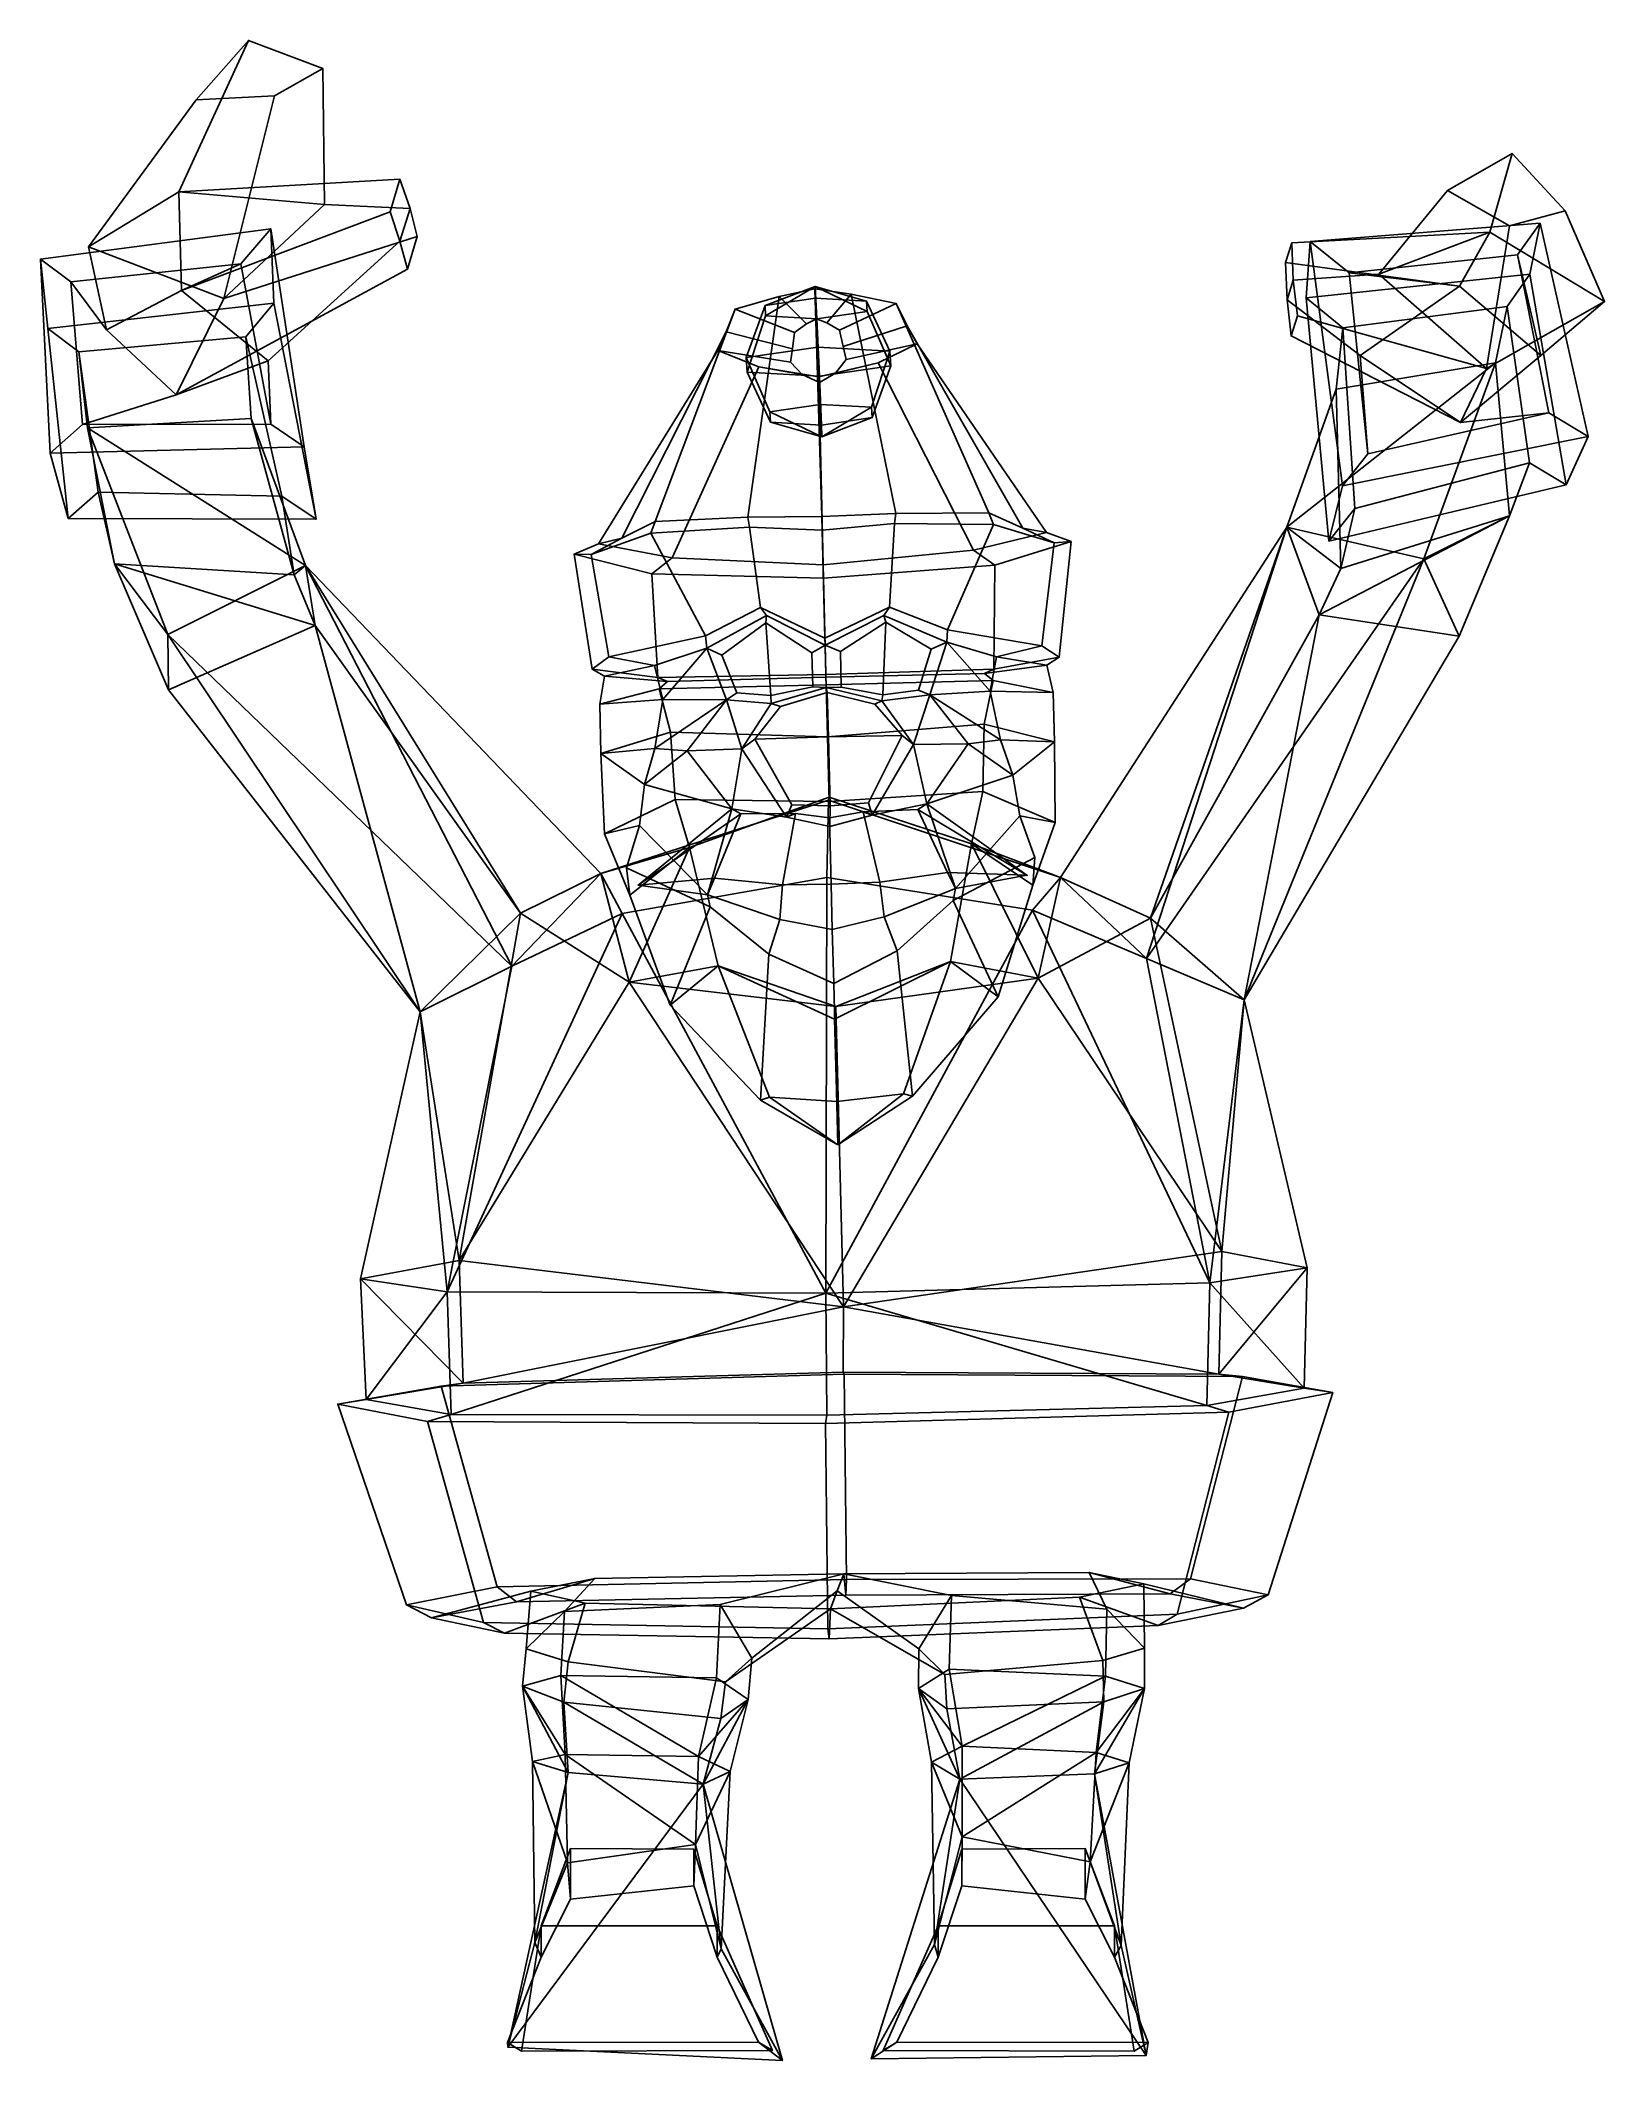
# Model space of a CAD drawing. Extents: x -213 to 206, y -156 to 385.
import ezdxf

# ---------------------------------------------------------------- set-up
doc = ezdxf.new("R2010")
doc.units = 0

msp = doc.modelspace()

# ---------------------------------------------------------------- linework, layer by layer
for p in [(-52.60601, 159.022461, 96.495125), (51.367256, 161.654297, 96.495125)]:
    msp.add_point(p)
for points in [[(-170.94574, 369.136658, 128.711212), (-156.944656, 385.049744, 123.582817), (-175.521454, 344.504608, 70.840172), (-199.701859, 329.821747, 93.625824)], [(-137.03598, 377.549255, 126.693947), (-136.558365, 341.125641, 85.778625), (-175.521454, 344.504608, 70.840172), (-156.944656, 385.049744, 123.582817)], [(-149.994629, 370.247498, 139.060928), (-137.03598, 377.549255, 126.693947), (-156.944656, 385.049744, 123.582817), (-170.94574, 369.136658, 128.711212)], [(-149.994629, 370.247498, 139.060928), (-163.542511, 316.029938, 98.617355), (-136.558365, 341.125641, 85.778625), (-137.03598, 377.549255, 126.693947)], [(-149.994629, 370.247498, 139.060928), (-170.94574, 369.136658, 128.711212), (-199.701859, 329.821747, 93.625824), (-163.542511, 316.029938, 98.617355)], [(163.954849, 344.928925, 157.402481), (181.193222, 354.787964, 149.160583), (175.251328, 333.722351, 83.64933), (145.539566, 322.516357, 110.931831)], [(180.50148, 335.469604, 160.706284), (195.425308, 339.406738, 143.125671), (181.193222, 354.787964, 149.160583), (163.954849, 344.928925, 157.402481)], [(195.425308, 339.406738, 143.125671), (205.967117, 315.153412, 89.234924), (175.251328, 333.722351, 83.64933), (181.193222, 354.787964, 149.160583)], [(-116.41114, 347.881653, 73.096916), (-118.973289, 339.144287, 63.901482), (-174.809784, 318.085297, 48.467415), (-175.521454, 344.504608, 70.840172)], [(-113.696564, 340.09964, 80.930252), (-116.41114, 347.881653, 73.096916), (-175.521454, 344.504608, 70.840172), (-136.558365, 341.125641, 85.778625)], [(-113.696564, 340.09964, 80.930252), (-116.381981, 331.349121, 71.756004), (-118.973289, 339.144287, 63.901482), (-116.41114, 347.881653, 73.096916)], [(-199.701859, 329.821747, 93.625824), (-175.521454, 344.504608, 70.840172), (-174.809784, 318.085297, 48.467415), (-194.923264, 307.615692, 61.893623)], [(-111.797531, 332.618378, 88.744667), (-113.696564, 340.09964, 80.930252), (-136.558365, 341.125641, 85.778625), (-163.542511, 316.029938, 98.617355)], [(180.50148, 335.469604, 160.706284), (163.954849, 344.928925, 157.402481), (145.539566, 322.516357, 110.931831), (174.384796, 297.283295, 103.582153)], [(-116.381981, 331.349121, 71.756004), (-151.695572, 299.267181, 59.964653), (-174.809784, 318.085297, 48.467415), (-118.973289, 339.144287, 63.901482)], [(-111.797531, 332.618378, 88.744667), (-114.378525, 323.854187, 79.524231), (-116.381981, 331.349121, 71.756004), (-113.696564, 340.09964, 80.930252)], [(188.70285, 336.110199, 58.039459), (185.93251, 322.471222, 27.984205), (126.108246, 316.16452, 37.089947), (127.216339, 331.200684, 65.7631)], [(188.70285, 336.110199, 58.039459), (127.216339, 331.200684, 65.7631), (137.584625, 322.881317, 68.691994), (182.688919, 327.637665, 62.708214)], [(180.50148, 335.469604, 160.706284), (174.384796, 297.283295, 103.582153), (205.967117, 315.153412, 89.234924), (195.425308, 339.406738, 143.125671)], [(201.56015, 279.054749, 85.05162), (188.70285, 336.110199, 58.039459), (182.688919, 327.637665, 62.708214), (191.006561, 285.429138, 83.072929)], [(195.687805, 266.145935, 53.962502), (185.93251, 322.471222, 27.984205), (188.70285, 336.110199, 58.039459), (201.56015, 279.054749, 85.05162)], [(-212.609482, 326.536896, 51.458405), (-150.98645, 334.642395, 50.339584), (-150.11853, 314.711578, 24.815599), (-210.58226, 307.984619, 24.095667)], [(-212.609482, 326.536896, 51.458405), (-204.450378, 320.405396, 56.516277), (-158.966858, 325.30191, 56.201344), (-150.98645, 334.642395, 50.339584)], [(-163.542511, 316.029938, 98.617355), (-199.701859, 329.821747, 93.625824), (-194.923264, 307.615692, 61.893623), (-176.279633, 290.243469, 73.258308)], [(-111.797531, 332.618378, 88.744667), (-163.542511, 316.029938, 98.617355), (-176.279633, 290.243469, 73.258308), (-114.378525, 323.854187, 79.524231)], [(-114.378525, 323.854187, 79.524231), (-176.279633, 290.243469, 73.258308), (-151.695572, 299.267181, 59.964653), (-116.381981, 331.349121, 71.756004)], [(-142.01178, 276.294769, 93.240974), (-150.98645, 334.642395, 50.339584), (-158.966858, 325.30191, 56.201344), (-150.96727, 282.34317, 88.169739)], [(-138.831085, 256.921631, 66.560898), (-150.11853, 314.711578, 24.815599), (-150.98645, 334.642395, 50.339584), (-142.01178, 276.294769, 93.240974)], [(122.274071, 330.899994, 110.030624), (175.251328, 333.722351, 83.64933), (167.16304, 319.312988, 54.699787), (120.553116, 325.580963, 98.359795)], [(122.646065, 320.919678, 115.466164), (122.274071, 330.899994, 110.030624), (120.553116, 325.580963, 98.359795), (121.045799, 315.592987, 103.760796)], [(122.646065, 320.919678, 115.466164), (145.539566, 322.516357, 110.931831), (175.251328, 333.722351, 83.64933), (122.274071, 330.899994, 110.030624)], [(132.210312, 251.057587, 67.644905), (135.844284, 265.844604, 97.062584), (127.216339, 331.200684, 65.7631), (126.108246, 316.16452, 37.089947)], [(135.844284, 265.844604, 97.062584), (142.644547, 274.406158, 92.271187), (137.584625, 322.881317, 68.691994), (127.216339, 331.200684, 65.7631)], [(205.967117, 315.153412, 89.234924), (188.91922, 300.723389, 61.533207), (167.16304, 319.312988, 54.699787), (175.251328, 333.722351, 83.64933)], [(-205.216141, 257.076263, 60.456604), (-209.980835, 274.558746, 89.427551), (-212.609482, 326.536896, 51.458405), (-210.58226, 307.984619, 24.095667)], [(-209.980835, 274.558746, 89.427551), (-201.302002, 282.247833, 84.792671), (-204.450378, 320.405396, 56.516277), (-212.609482, 326.536896, 51.458405)], [(-194.923264, 307.615692, 61.893623), (-174.809784, 318.085297, 48.467415), (-158.966858, 325.30191, 56.201344), (-204.450378, 320.405396, 56.516277)], [(-151.695572, 299.267181, 59.964653), (-150.96727, 282.34317, 88.169739), (-158.966858, 325.30191, 56.201344), (-174.809784, 318.085297, 48.467415)], [(121.045799, 315.592987, 103.760796), (120.553116, 325.580963, 98.359795), (167.16304, 319.312988, 54.699787), (140.590561, 300.723389, 68.497452)], [(188.91922, 300.723389, 61.533207), (182.688919, 327.637665, 62.708214), (137.584625, 322.881317, 68.691994), (167.16304, 319.312988, 54.699787)], [(167.402695, 282.829773, 74.380959), (191.006561, 285.429138, 83.072929), (182.688919, 327.637665, 62.708214), (188.91922, 300.723389, 61.533207)], [(-176.279633, 290.243469, 73.258308), (-194.923264, 307.615692, 61.893623), (-204.450378, 320.405396, 56.516277), (-201.302002, 282.247833, 84.792671)], [(-5.179156, 316.079529, 5.070921), (-5.289124, 319.203003, -10.712313), (-18.696703, 314.07962, -2.290668)], [(-18.696703, 314.07962, -2.290668), (-5.289124, 319.203003, -10.712313), (-18.541965, 311.311798, -16.959486)], [(-5.289124, 319.203003, -10.712313), (-4.869679, 310.543823, -24.266773), (-18.541965, 311.311798, -16.959486)], [(-5.289124, 319.203003, -10.712313), (8.6479, 312.543762, -16.905123), (-4.869679, 310.543823, -24.266773)], [(8.493161, 315.311584, -2.236306), (8.6479, 312.543762, -16.905123), (-5.289124, 319.203003, -10.712313)], [(-5.179156, 316.079529, 5.070921), (8.493161, 315.311584, -2.236306), (-5.289124, 319.203003, -10.712313)], [(123.767784, 311.304626, 120.655846), (122.646065, 320.919678, 115.466164), (121.045799, 315.592987, 103.760796), (122.052879, 305.969299, 108.947639)], [(123.767784, 311.304626, 120.655846), (174.384796, 297.283295, 103.582153), (145.539566, 322.516357, 110.931831), (122.646065, 320.919678, 115.466164)], [(185.93251, 322.471222, 27.984205), (179.861786, 313.849487, 32.730198), (135.959656, 308.164948, 39.918282), (126.108246, 316.16452, 37.089947)], [(140.590561, 300.723389, 68.497452), (167.16304, 319.312988, 54.699787), (137.584625, 322.881317, 68.691994), (142.644547, 274.406158, 92.271187)], [(195.687805, 266.145935, 53.962502), (185.908997, 272.036926, 52.136471), (179.861786, 313.849487, 32.730198), (185.93251, 322.471222, 27.984205)], [(-210.58226, 307.984619, 24.095667), (-150.11853, 314.711578, 24.815599), (-157.675888, 305.754303, 30.445511), (-202.327728, 301.735138, 29.245333)], [(-138.831085, 256.921631, 66.560898), (-147.970795, 263.051056, 61.415962), (-157.675888, 305.754303, 30.445511), (-150.11853, 314.711578, 24.815599)], [(-48.115974, 256.332733, 88.605896), (-23.276686, 257.477539, 101.565422), (-14.879833, 316.493988, 60.033222), (-26.670864, 313.157776, 56.583141)], [(-7.566744, 309.205414, 0.50109), (-10.808207, 306.92688, 0.884966), (-26.670864, 313.157776, 56.583141), (-14.879833, 316.493988, 60.033222)], [(-4.604194, 303.003143, 13.837374), (-5.179156, 316.079529, 5.070921), (-18.696703, 314.07962, -2.290668), (-23.720913, 300.174866, 3.426533)], [(-23.720913, 300.174866, 3.426533), (-18.696703, 314.07962, -2.290668), (-18.541965, 311.311798, -16.959486), (-23.502079, 296.260529, -17.318386)], [(-3.486727, 257.66098, 108.993706), (-5.336297, 318.531219, 62.048962), (-14.879833, 316.493988, 60.033222), (-23.276686, 257.477539, 101.565422)], [(-4.929887, 310.568939, 0.278551), (-7.566744, 309.205414, 0.50109), (-14.879833, 316.493988, 60.033222), (-5.336297, 318.531219, 62.048962)], [(-3.486727, 257.66098, 108.993706), (16.287165, 258.479004, 101.565422), (4.361186, 317.145874, 60.049702), (-5.336297, 318.531219, 62.048962)], [(-4.929887, 310.568939, 0.278551), (-5.336297, 318.531219, 62.048962), (4.361186, 317.145874, 60.049702), (-2.181436, 309.449432, 0.511857)], [(-4.604194, 303.003143, 13.837374), (14.731354, 301.917114, 3.503414), (8.493161, 315.311584, -2.236306), (-5.179156, 316.079529, 5.070921)], [(-2.181436, 309.449432, 0.511857), (4.361186, 317.145874, 60.049702), (16.416004, 314.617523, 56.620049), (1.251242, 307.473297, 0.909078)], [(1.251242, 307.473297, 0.909078), (16.416004, 314.617523, 56.620049), (19.364616, 308.66864, 49.537365), (2.197407, 303.125641, 1.715001)], [(41.152573, 258.592346, 88.605896), (16.416004, 314.617523, 56.620049), (4.361186, 317.145874, 60.049702), (16.287165, 258.479004, 101.565422)], [(14.731354, 301.917114, 3.503414), (14.950188, 298.002777, -17.241507), (8.6479, 312.543762, -16.905123), (8.493161, 315.311584, -2.236306)], [(50.298508, 254.542664, 60.679428), (19.364616, 308.66864, 49.537365), (16.416004, 314.617523, 56.620049), (41.152573, 258.592346, 88.605896)], [(122.052879, 305.969299, 108.947639), (121.045799, 315.592987, 103.760796), (140.590561, 300.723389, 68.497452), (167.402695, 282.829773, 74.380959)], [(132.210312, 251.057587, 67.644905), (126.108246, 316.16452, 37.089947), (135.959656, 308.164948, 39.918282), (139.163162, 259.74826, 62.77618)], [(179.861786, 313.849487, 32.730198), (176.778625, 298.812286, 0.036685), (134.144119, 291.722107, 7.768906), (135.959656, 308.164948, 39.918282)], [(174.384796, 297.283295, 103.582153), (167.402695, 282.829773, 74.380959), (188.91922, 300.723389, 61.533207), (205.967117, 315.153412, 89.234924)], [(180.49646, 257.81723, 19.288452), (176.778625, 298.812286, 0.036685), (179.861786, 313.849487, 32.730198), (185.908997, 272.036926, 52.136471)], [(-57.045315, 251.8255, 60.679428), (-48.115974, 256.332733, 88.605896), (-26.670864, 313.157776, 56.583141), (-29.076166, 307.027496, 49.495876)], [(-10.808207, 306.92688, 0.884966), (-11.360532, 302.511353, 1.687894), (-29.076166, 307.027496, 49.495876), (-26.670864, 313.157776, 56.583141)], [(-18.541965, 311.311798, -16.959486), (-4.869679, 310.543823, -24.266773), (-4.166527, 295.1745, -27.652376), (-23.502079, 296.260529, -17.318386)], [(8.6479, 312.543762, -16.905123), (14.950188, 298.002777, -17.241507), (-4.166527, 295.1745, -27.652376), (-4.869679, 310.543823, -24.266773)], [(2.197407, 303.125641, 1.715001), (19.364616, 308.66864, 49.537365), (22.034582, 303.879913, 43.824421), (3.042209, 299.622345, 2.365257)], [(56.599339, 253.401672, 37.509758), (22.034582, 303.879913, 43.824421), (19.364616, 308.66864, 49.537365), (50.298508, 254.542664, 60.679428)], [(123.767784, 311.304626, 120.655846), (122.052879, 305.969299, 108.947639), (167.402695, 282.829773, 74.380959), (174.384796, 297.283295, 103.582153)], [(134.144119, 291.722107, 7.768906), (135.36647, 243.762543, 30.609438), (139.163162, 259.74826, 62.77618), (135.959656, 308.164948, 39.918282)], [(-205.216141, 257.076263, 60.456604), (-210.58226, 307.984619, 24.095667), (-202.327728, 301.735138, 29.245333), (-197.170364, 264.187439, 56.171822)], [(-202.327728, 301.735138, 29.245333), (-157.675888, 305.754303, 30.445511), (-156.233551, 283.913391, 1.668077), (-200.012863, 281.373627, -0.495893)], [(-156.233551, 283.913391, 1.668077), (-157.675888, 305.754303, 30.445511), (-147.970795, 263.051056, 61.415962), (-144.702927, 242.011322, 32.238754)], [(-63.28035, 250.367218, 37.509758), (-57.045315, 251.8255, 60.679428), (-29.076166, 307.027496, 49.495876), (-31.307865, 302.072693, 43.778732)], [(-11.360532, 302.511353, 1.687894), (-11.887642, 298.945862, 2.335407), (-31.307865, 302.072693, 43.778732), (-29.076166, 307.027496, 49.495876)], [(-4.604194, 303.003143, 13.837374), (-23.720913, 300.174866, 3.426533), (-17.418591, 285.633911, 3.090211), (-3.901042, 287.63382, 10.4518)], [(-4.604194, 303.003143, 13.837374), (-3.901042, 287.63382, 10.4518), (9.771273, 286.865875, 3.144573), (14.731354, 301.917114, 3.503414)], [(3.042209, 299.622345, 2.365257), (22.034582, 303.879913, 43.824421), (11.537796, 298.754761, 38.228668), (0.199617, 296.031555, 2.993586)], [(37.125195, 248.658936, 16.319864), (11.537796, 298.754761, 38.228668), (22.034582, 303.879913, 43.824421), (56.599339, 253.401672, 37.509758)], [(-192.783432, 245.011169, 25.782476), (-197.170364, 264.187439, 56.171822), (-202.327728, 301.735138, 29.245333), (-200.012863, 281.373627, -0.495893)], [(-176.279633, 290.243469, 73.258308), (-201.302002, 282.247833, 84.792671), (-150.96727, 282.34317, 88.169739), (-151.695572, 299.267181, 59.964653)], [(-43.591202, 246.615784, 16.319864), (-63.28035, 250.367218, 37.509758), (-31.307865, 302.072693, 43.778732), (-20.382679, 297.673309, 38.201328)], [(-3.159751, 244.74353, -2.974264), (-43.591202, 246.615784, 16.319864), (-20.382679, 297.673309, 38.201328), (-4.278134, 295.005737, 34.451359)], [(-11.887642, 298.945862, 2.335407), (-8.734505, 295.62677, 2.975723), (-20.382679, 297.673309, 38.201328), (-31.307865, 302.072693, 43.778732)], [(-23.720913, 300.174866, 3.426533), (-23.502079, 296.260529, -17.318386), (-17.263851, 282.866058, -11.578606), (-17.418591, 285.633911, 3.090211)], [(-8.734505, 295.62677, 2.975723), (-4.162837, 293.501587, 3.411962), (-4.278134, 295.005737, 34.451359), (-20.382679, 297.673309, 38.201328)], [(-3.159751, 244.74353, -2.974264), (-4.278134, 295.005737, 34.451359), (11.537796, 298.754761, 38.228668), (37.125195, 248.658936, 16.319864)], [(0.199617, 296.031555, 2.993586), (11.537796, 298.754761, 38.228668), (-4.278134, 295.005737, 34.451359), (-4.162837, 293.501587, 3.411962)], [(9.926011, 284.098022, -11.524243), (-3.591565, 282.098114, -18.885893), (-4.166527, 295.1745, -27.652376), (14.950188, 298.002777, -17.241507)], [(14.731354, 301.917114, 3.503414), (9.771273, 286.865875, 3.144573), (9.926011, 284.098022, -11.524243), (14.950188, 298.002777, -17.241507)], [(176.778625, 298.812286, 0.036685), (157.574463, 246.3396, -49.773281), (120.962479, 254.796509, -27.596254)], [(176.778625, 298.812286, 0.036685), (120.962479, 254.796509, -27.596254), (134.144119, 291.722107, 7.768906)], [(167.402695, 282.829773, 74.380959), (140.590561, 300.723389, 68.497452), (142.644547, 274.406158, 92.271187), (191.006561, 285.429138, 83.072929)], [(180.49646, 257.81723, 19.288452), (157.574463, 246.3396, -49.773281), (176.778625, 298.812286, 0.036685)], [(-17.263851, 282.866058, -11.578606), (-23.502079, 296.260529, -17.318386), (-4.166527, 295.1745, -27.652376), (-3.591565, 282.098114, -18.885893)], [(-3.901042, 287.63382, 10.4518), (-17.418591, 285.633911, 3.090211), (-3.481607, 278.97464, -3.102597)], [(-3.901042, 287.63382, 10.4518), (-3.481607, 278.97464, -3.102597), (9.771273, 286.865875, 3.144573)], [(9.771273, 286.865875, 3.144573), (-3.481607, 278.97464, -3.102597), (9.926011, 284.098022, -11.524243)], [(135.36647, 243.762543, 30.609438), (134.144119, 291.722107, 7.768906), (120.962479, 254.796509, -27.596254)], [(-209.980835, 274.558746, 89.427551), (-142.01178, 276.294769, 93.240974), (-150.96727, 282.34317, 88.169739), (-201.302002, 282.247833, 84.792671)], [(-200.012863, 281.373627, -0.495893), (-156.233551, 283.913391, 1.668077), (-141.666946, 244.510529, -30.393391)], [(-200.012863, 281.373627, -0.495893), (-141.666946, 244.510529, -30.393391), (-178.51178, 226.046967, -44.655396)], [(-192.783432, 245.011169, 25.782476), (-200.012863, 281.373627, -0.495893), (-178.51178, 226.046967, -44.655396)], [(-144.702927, 242.011322, 32.238754), (-141.666946, 244.510529, -30.393391), (-156.233551, 283.913391, 1.668077)], [(-17.418591, 285.633911, 3.090211), (-17.263851, 282.866058, -11.578606), (-3.481607, 278.97464, -3.102597)], [(-3.481607, 278.97464, -3.102597), (-17.263851, 282.866058, -11.578606), (-3.591565, 282.098114, -18.885893)], [(-3.481607, 278.97464, -3.102597), (-3.591565, 282.098114, -18.885893), (9.926011, 284.098022, -11.524243)], [(201.56015, 279.054749, 85.05162), (191.006561, 285.429138, 83.072929), (142.644547, 274.406158, 92.271187), (135.844284, 265.844604, 97.062584)], [(-205.216141, 257.076263, 60.456604), (-138.831085, 256.921631, 66.560898), (-142.01178, 276.294769, 93.240974), (-209.980835, 274.558746, 89.427551)], [(195.687805, 266.145935, 53.962502), (201.56015, 279.054749, 85.05162), (135.844284, 265.844604, 97.062584), (132.210312, 251.057587, 67.644905)], [(195.687805, 266.145935, 53.962502), (132.210312, 251.057587, 67.644905), (139.163162, 259.74826, 62.77618), (185.908997, 272.036926, 52.136471)], [(135.36647, 243.762543, 30.609438), (180.49646, 257.81723, 19.288452), (185.908997, 272.036926, 52.136471), (139.163162, 259.74826, 62.77618)], [(-205.216141, 257.076263, 60.456604), (-197.170364, 264.187439, 56.171822), (-147.970795, 263.051056, 61.415962), (-138.831085, 256.921631, 66.560898)], [(-144.702927, 242.011322, 32.238754), (-147.970795, 263.051056, 61.415962), (-197.170364, 264.187439, 56.171822), (-192.783432, 245.011169, 25.782476)], [(-49.280224, 253.231384, 92.966484), (-48.115974, 256.332733, 88.605896), (-57.045315, 251.8255, 60.679428), (-65.23597, 247.453064, 61.73048)], [(-22.820419, 254.811829, 106.255333), (-23.276686, 257.477539, 101.565422), (-48.115974, 256.332733, 88.605896), (-49.280224, 253.231384, 92.966484)], [(-19.918711, 233.315613, 108.592934), (-22.820419, 254.811829, 106.255333), (-49.280224, 253.231384, 92.966484), (-34.671314, 225.694153, 96.802116)], [(-3.394686, 254.024811, 112.282356), (-3.486727, 257.66098, 108.993706), (-23.276686, 257.477539, 101.565422), (-22.820419, 254.811829, 106.255333)], [(-2.662122, 225.084259, 112.074959), (-3.394686, 254.024811, 112.282356), (-22.820419, 254.811829, 106.255333), (-19.918711, 233.315613, 108.592934)], [(-3.394686, 254.024811, 112.282356), (15.966352, 255.79361, 106.255333), (16.287165, 258.479004, 101.565422), (-3.486727, 257.66098, 108.993706)], [(-2.662122, 225.084259, 112.074959), (14.579945, 233.381165, 108.592934), (15.966352, 255.79361, 106.255333), (-3.394686, 254.024811, 112.282356)], [(14.579945, 233.381165, 108.592934), (30.14698, 227.3349, 96.802124), (42.472233, 255.553894, 92.966484), (15.966352, 255.79361, 106.255333)], [(15.966352, 255.79361, 106.255333), (42.472233, 255.553894, 92.966484), (41.152573, 258.592346, 88.605896), (16.287165, 258.479004, 101.565422)], [(30.14698, 227.3349, 96.802124), (55.348858, 223.041931, 77.739914), (58.69989, 250.59021, 61.73048), (42.472233, 255.553894, 92.966484)], [(42.472233, 255.553894, 92.966484), (58.69989, 250.59021, 61.73048), (50.298508, 254.542664, 60.679428), (41.152573, 258.592346, 88.605896)], [(58.69989, 250.59021, 61.73048), (63.217922, 250.950073, 35.851646), (56.599339, 253.401672, 37.509758), (50.298508, 254.542664, 60.679428)], [(84.485924, 150.140686, 46.116924), (120.962479, 254.796509, -27.596254), (60.398445, 161.087677, 3.335121)], [(83.420158, 139.343506, -29.845181), (60.398445, 161.087677, 3.335121), (120.962479, 254.796509, -27.596254)], [(83.420158, 139.343506, -29.845181), (120.962479, 254.796509, -27.596254), (157.574463, 246.3396, -49.773281)], [(84.485924, 150.140686, 46.116924), (129.580658, 231.293945, 19.147045), (120.962479, 254.796509, -27.596254)], [(135.36647, 243.762543, 30.609438), (120.962479, 254.796509, -27.596254), (129.580658, 231.293945, 19.147045)], [(180.49646, 257.81723, 19.288452), (129.580658, 231.293945, 19.147045), (167.020676, 225.67218, -10.84203)], [(180.49646, 257.81723, 19.288452), (135.36647, 243.762543, 30.609438), (129.580658, 231.293945, 19.147045)], [(180.49646, 257.81723, 19.288452), (167.020676, 225.67218, -10.84203), (157.574463, 246.3396, -49.773281)], [(-65.23597, 247.453064, 61.73048), (-57.045315, 251.8255, 60.679428), (-63.28035, 250.367218, 37.509758), (-69.766418, 247.583862, 35.851646)], [(-69.766418, 247.583862, 35.851646), (-63.28035, 250.367218, 37.509758), (-43.591202, 246.615784, 16.319864), (-49.013515, 242.342285, 12.511164)], [(-34.671314, 225.694153, 96.802116), (-49.280224, 253.231384, 92.966484), (-65.23597, 247.453064, 61.73048), (-60.495472, 220.109619, 77.739914)], [(63.217922, 250.950073, 35.851646), (42.756779, 244.665222, 12.511164), (37.125195, 248.658936, 16.319864), (56.599339, 253.401672, 37.509758)], [(60.000866, 219.994904, 40.018829), (42.566147, 216.814331, 13.866787), (42.756779, 244.665222, 12.511164), (63.217922, 250.950073, 35.851646)], [(55.348858, 223.041931, 77.739914), (60.000866, 219.994904, 40.018829), (63.217922, 250.950073, 35.851646), (58.69989, 250.59021, 61.73048)], [(-192.783432, 245.011169, 25.782476), (-178.308548, 211.228149, -2.110086), (-139.040787, 228.463104, 20.042301)], [(-192.783432, 245.011169, 25.782476), (-139.040787, 228.463104, 20.042301), (-144.702927, 242.011322, 32.238754)], [(-192.783432, 245.011169, 25.782476), (-178.51178, 226.046967, -44.655396), (-178.308548, 211.228149, -2.110086)], [(-86.447876, 137.316101, -26.713858), (-178.51178, 226.046967, -44.655396), (-141.666946, 244.510529, -30.393391)], [(-144.702927, 242.011322, 32.238754), (-139.040787, 228.463104, 20.042301), (-141.666946, 244.510529, -30.393391)], [(-84.144753, 151.482117, 47.939026), (-62.657181, 162.108978, 3.929921), (-141.666946, 244.510529, -30.393391)], [(-84.144753, 151.482117, 47.939026), (-141.666946, 244.510529, -30.393391), (-139.040787, 228.463104, 20.042301)], [(-86.447876, 137.316101, -26.713858), (-141.666946, 244.510529, -30.393391), (-62.657181, 162.108978, 3.929921)], [(-60.495472, 220.109619, 77.739914), (-65.23597, 247.453064, 61.73048), (-69.766418, 247.583862, 35.851646), (-64.987366, 216.831116, 40.018829)], [(-64.987366, 216.831116, 40.018829), (-69.766418, 247.583862, 35.851646), (-49.013515, 242.342285, 12.511164), (-47.414066, 214.536713, 13.866787)], [(-49.013515, 242.342285, 12.511164), (-43.591202, 246.615784, 16.319864), (-3.159751, 244.74353, -2.974264), (-3.068258, 241.128998, -7.526243)], [(42.756779, 244.665222, 12.511164), (-3.068258, 241.128998, -7.526243), (-3.159751, 244.74353, -2.974264), (37.125195, 248.658936, 16.319864)], [(42.566147, 216.814331, 13.866787), (-2.416719, 215.389404, -5.901319), (-3.068258, 241.128998, -7.526243), (42.756779, 244.665222, 12.511164)], [(109.478676, 128.294861, 4.529276), (83.420158, 139.343506, -29.845181), (157.574463, 246.3396, -49.773281)], [(167.020676, 225.67218, -10.84203), (109.478676, 128.294861, 4.529276), (157.574463, 246.3396, -49.773281)], [(-47.414066, 214.536713, 13.866787), (-49.013515, 242.342285, 12.511164), (-3.068258, 241.128998, -7.526243), (-2.416719, 215.389404, -5.901319)], [(-19.918711, 233.315613, 108.592934), (-34.671314, 225.694153, 96.802116), (-34.295269, 222.405731, 94.976685), (-18.294485, 231.14151, 107.094673)], [(-2.662122, 225.084259, 112.074959), (-19.918711, 233.315613, 108.592934), (-18.294485, 231.14151, 107.094673), (-2.614509, 223.203247, 109.102097)], [(-2.662122, 225.084259, 112.074959), (-2.614509, 223.203247, 109.102097), (13.067791, 231.127655, 107.094673), (14.579945, 233.381165, 108.592934)], [(14.579945, 233.381165, 108.592934), (13.067791, 231.127655, 107.094673), (29.937788, 224.031647, 94.976685), (30.14698, 227.3349, 96.802124)], [(-178.308548, 211.228149, -2.110086), (-111.00856, 125.076416, 10.001883), (-139.040787, 228.463104, 20.042301)], [(-111.00856, 125.076416, 10.001883), (-84.144753, 151.482117, 47.939026), (-139.040787, 228.463104, 20.042301)], [(-18.505293, 229.240356, 104.469688), (-18.294485, 231.14151, 107.094673), (-34.295269, 222.405731, 94.976685), (-30.226835, 220.572266, 94.654114)], [(-17.112959, 209.776245, 102.64016), (-18.505293, 229.240356, 104.469688), (-30.226835, 220.572266, 94.654114), (-26.223185, 210.480499, 97.547935)], [(-18.505293, 229.240356, 104.469688), (-6.149461, 221.178528, 106.095718), (-2.614509, 223.203247, 109.102097), (-18.294485, 231.14151, 107.094673)], [(-6.149461, 221.178528, 106.095718), (-18.505293, 229.240356, 104.469688), (-17.112959, 209.776245, 102.64016), (-5.918752, 212.064209, 106.939919)], [(13.619617, 229.358154, 104.268639), (13.067791, 231.127655, 107.094673), (-2.614509, 223.203247, 109.102097), (1.468328, 221.490662, 106.276031)], [(1.468328, 221.490662, 106.276031), (1.708838, 211.989105, 107.318275), (12.794195, 209.920715, 102.009949), (13.619617, 229.358154, 104.268639)], [(12.794195, 209.920715, 102.009949), (22.328253, 211.158386, 95.723228), (25.726297, 222.108093, 92.15062), (13.619617, 229.358154, 104.268639)], [(13.619617, 229.358154, 104.268639), (25.726297, 222.108093, 92.15062), (29.937788, 224.031647, 94.976685), (13.067791, 231.127655, 107.094673)], [(43.254414, 220.079071, 78.249641), (55.348858, 223.041931, 77.739914), (30.14698, 227.3349, 96.802124), (29.937788, 224.031647, 94.976685)], [(109.478676, 128.294861, 4.529276), (129.580658, 231.293945, 19.147045), (84.485924, 150.140686, 46.116924)], [(167.020676, 225.67218, -10.84203), (129.580658, 231.293945, 19.147045), (109.478676, 128.294861, 4.529276)], [(-111.00856, 125.076416, 10.001883), (-178.51178, 226.046967, -44.655396), (-86.447876, 137.316101, -26.713858)], [(-178.308548, 211.228149, -2.110086), (-178.51178, 226.046967, -44.655396), (-111.00856, 125.076416, 10.001883)], [(-48.266624, 217.762421, 78.249641), (-34.295269, 222.405731, 94.976685), (-34.671314, 225.694153, 96.802116), (-60.495472, 220.109619, 77.739914)], [(-46.063789, 208.697784, 78.655991), (-34.295269, 222.405731, 94.976685), (-48.266624, 217.762421, 78.249641)], [(-29.013168, 208.568604, 98.549278), (-34.295269, 222.405731, 94.976685), (-46.063789, 208.697784, 78.655991)], [(-26.223185, 210.480499, 97.547935), (-30.226835, 220.572266, 94.654114), (-34.295269, 222.405731, 94.976685), (-29.013168, 208.568604, 98.549278)], [(-5.918752, 212.064209, 106.939919), (-2.328584, 211.907593, 110.144318), (-2.614509, 223.203247, 109.102097), (-6.149461, 221.178528, 106.095718)], [(1.708838, 211.989105, 107.318275), (1.468328, 221.490662, 106.276031), (-2.614509, 223.203247, 109.102097), (-2.328584, 211.907593, 110.144318)], [(22.328253, 211.158386, 95.723228), (25.362514, 209.945007, 98.549278), (29.937788, 224.031647, 94.976685), (25.726297, 222.108093, 92.15062)], [(25.362514, 209.945007, 98.549278), (41.513, 210.914612, 78.655991), (29.937788, 224.031647, 94.976685)], [(41.513, 210.914612, 78.655991), (43.254414, 220.079071, 78.249641), (29.937788, 224.031647, 94.976685)], [(55.348858, 223.041931, 77.739914), (43.254414, 220.079071, 78.249641), (56.747341, 217.898163, 41.26128), (60.000866, 219.994904, 40.018829)], [(-60.495472, 220.109619, 77.739914), (-64.987366, 216.831116, 40.018829), (-61.631927, 214.901672, 41.26128), (-48.266624, 217.762421, 78.249641)], [(-64.987366, 216.831116, 40.018829), (-47.414066, 214.536713, 13.866787), (-44.800613, 213.490051, 14.896184), (-61.631927, 214.901672, 41.26128)], [(-48.266624, 217.762421, 78.249641), (-61.631927, 214.901672, 41.26128), (-62.948299, 207.453979, 42.462151), (-46.063789, 208.697784, 78.655991)], [(42.566147, 216.814331, 13.866787), (40.008999, 215.63678, 14.896184), (-2.397654, 214.63623, -2.27502), (-2.416719, 215.389404, -5.901319)], [(60.000866, 219.994904, 40.018829), (56.747341, 217.898163, 41.26128), (40.008999, 215.63678, 14.896184), (42.566147, 216.814331, 13.866787)], [(58.43882, 210.526642, 42.462151), (42.368576, 213.800415, 12.67251), (40.008999, 215.63678, 14.896184), (56.747341, 217.898163, 41.26128)], [(43.254414, 220.079071, 78.249641), (41.513, 210.914612, 78.655991), (58.43882, 210.526642, 42.462151), (56.747341, 217.898163, 41.26128)], [(-62.948299, 207.453979, 42.462151), (-61.631927, 214.901672, 41.26128), (-44.800613, 213.490051, 14.896184), (-47.064274, 211.536621, 12.67251)], [(-62.636208, 194.263733, 44.641083), (-62.948299, 207.453979, 42.462151), (-47.064274, 211.536621, 12.67251), (-44.024384, 199.912781, 11.188781)], [(-47.414066, 214.536713, 13.866787), (-2.416719, 215.389404, -5.901319), (-2.397654, 214.63623, -2.27502), (-44.800613, 213.490051, 14.896184)], [(-47.064274, 211.536621, 12.67251), (-44.800613, 213.490051, 14.896184), (-2.397654, 214.63623, -2.27502), (-2.345969, 212.59436, -2.405132)], [(-44.024384, 199.912781, 11.188781), (-47.064274, 211.536621, 12.67251), (-2.345969, 212.59436, -2.405132), (-1.994837, 198.722595, -0.945824)], [(-17.112959, 209.776245, 102.64016), (-17.024734, 207.590759, 104.835991), (-2.328584, 211.907593, 110.144318), (-5.918752, 212.064209, 106.939919)], [(-2.035204, 210.528198, 124.536148), (-2.328584, 211.907593, 110.144318), (-17.024734, 207.590759, 104.835991), (-14.567134, 206.775635, 121.01963)], [(42.368576, 213.800415, 12.67251), (-2.345969, 212.59436, -2.405132), (-2.397654, 214.63623, -2.27502), (40.008999, 215.63678, 14.896184)], [(39.920673, 202.037659, 11.188781), (-1.994837, 198.722595, -0.945824), (-2.345969, 212.59436, -2.405132), (42.368576, 213.800415, 12.67251)], [(12.794195, 209.920715, 102.009949), (1.708838, 211.989105, 107.318275), (-2.328584, 211.907593, 110.144318), (12.567145, 208.339783, 104.835991)], [(-2.035204, 210.528198, 124.536148), (10.670529, 207.41449, 121.01963), (12.567145, 208.339783, 104.835991), (-2.328584, 211.907593, 110.144318)], [(12.794195, 209.920715, 102.009949), (12.567145, 208.339783, 104.835991), (25.362514, 209.945007, 98.549278), (22.328253, 211.158386, 95.723228)], [(44.285465, 197.881409, 78.504814), (41.513, 210.914612, 78.655991), (25.362514, 209.945007, 98.549278)], [(58.794464, 197.337463, 44.641083), (39.920673, 202.037659, 11.188781), (42.368576, 213.800415, 12.67251), (58.43882, 210.526642, 42.462151)], [(41.513, 210.914612, 78.655991), (44.285465, 197.881409, 78.504814), (58.794464, 197.337463, 44.641083), (58.43882, 210.526642, 42.462151)], [(-46.063789, 208.697784, 78.655991), (-62.948299, 207.453979, 42.462151), (-62.636208, 194.263733, 44.641083), (-48.173309, 195.541046, 78.504814)], [(-48.173309, 195.541046, 78.504814), (-29.013168, 208.568604, 98.549278), (-46.063789, 208.697784, 78.655991)], [(-39.501434, 194.943542, 101.72583), (-29.013168, 208.568604, 98.549278), (-48.173309, 195.541046, 78.504814)], [(-39.501434, 194.943542, 101.72583), (-24.878241, 195.467102, 104.760262), (-29.013168, 208.568604, 98.549278)], [(-17.112959, 209.776245, 102.64016), (-26.223185, 210.480499, 97.547935), (-29.013168, 208.568604, 98.549278), (-17.024734, 207.590759, 104.835991)], [(-24.878241, 195.467102, 104.760262), (-17.024734, 207.590759, 104.835991), (-29.013168, 208.568604, 98.549278)], [(-21.424479, 198.034973, 122.216965), (-14.567134, 206.775635, 121.01963), (-17.024734, 207.590759, 104.835991), (-24.878241, 195.467102, 104.760262)], [(-1.736182, 198.715088, 128.666168), (-2.035204, 210.528198, 124.536148), (-14.567134, 206.775635, 121.01963), (-21.424479, 198.034973, 122.216965)], [(-1.736182, 198.715088, 128.666168), (17.961309, 199.031921, 122.216965), (10.670529, 207.41449, 121.01963), (-2.035204, 210.528198, 124.536148)], [(17.961309, 199.031921, 122.216965), (21.023968, 196.629028, 104.760262), (12.567145, 208.339783, 104.835991), (10.670529, 207.41449, 121.01963)], [(21.023968, 196.629028, 104.760262), (25.362514, 209.945007, 98.549278), (12.567145, 208.339783, 104.835991)], [(35.654922, 196.845947, 101.72583), (25.362514, 209.945007, 98.549278), (21.023968, 196.629028, 104.760262)], [(35.654922, 196.845947, 101.72583), (44.285465, 197.881409, 78.504814), (25.362514, 209.945007, 98.549278)], [(39.583378, 184.035675, 14.099627), (-1.555548, 181.368103, 3.485335), (-1.994837, 198.722595, -0.945824), (39.920673, 202.037659, 11.188781)], [(58.903675, 175.779053, 46.003769), (39.583378, 184.035675, 14.099627), (39.920673, 202.037659, 11.188781), (58.794464, 197.337463, 44.641083)], [(-61.654568, 172.727417, 46.003769), (-62.636208, 194.263733, 44.641083), (-44.024384, 199.912781, 11.188781), (-42.776749, 181.950928, 14.099627)], [(-48.173309, 195.541046, 78.504814), (-62.636208, 194.263733, 44.641083), (-50.997417, 185.943115, 77.948036)], [(-50.997417, 185.943115, 77.948036), (-39.501434, 194.943542, 101.72583), (-48.173309, 195.541046, 78.504814)], [(-27.608347, 179.426208, 98.608398), (-39.501434, 194.943542, 101.72583), (-50.997417, 185.943115, 77.948036)], [(-42.776749, 181.950928, 14.099627), (-44.024384, 199.912781, 11.188781), (-1.994837, 198.722595, -0.945824), (-1.555548, 181.368103, 3.485335)], [(-27.608347, 179.426208, 98.608398), (-24.878241, 195.467102, 104.760262), (-39.501434, 194.943542, 101.72583)], [(-12.919588, 177.176788, 104.511536), (-24.878241, 195.467102, 104.760262), (-27.608347, 179.426208, 98.608398)], [(-11.554063, 180.531158, 117.381271), (-21.424479, 198.034973, 122.216965), (-24.878241, 195.467102, 104.760262), (-12.919588, 177.176788, 104.511536)], [(-1.269283, 180.269836, 122.611298), (-1.736182, 198.715088, 128.666168), (-21.424479, 198.034973, 122.216965), (-11.554063, 180.531158, 117.381271)], [(-1.269283, 180.269836, 122.611298), (8.989106, 181.051147, 117.381271), (17.961309, 199.031921, 122.216965), (-1.736182, 198.715088, 128.666168)], [(8.989106, 181.051147, 117.381271), (10.00599, 177.75708, 104.511536), (21.023968, 196.629028, 104.760262), (17.961309, 199.031921, 122.216965)], [(10.00599, 177.75708, 104.511536), (24.562134, 180.746765, 98.608398), (21.023968, 196.629028, 104.760262)], [(24.562134, 180.746765, 98.608398), (35.654922, 196.845947, 101.72583), (21.023968, 196.629028, 104.760262)], [(24.562134, 180.746765, 98.608398), (47.591545, 188.43866, 77.948036), (35.654922, 196.845947, 101.72583)], [(47.591545, 188.43866, 77.948036), (44.285465, 197.881409, 78.504814), (35.654922, 196.845947, 101.72583)], [(44.285465, 197.881409, 78.504814), (47.591545, 188.43866, 77.948036), (58.794464, 197.337463, 44.641083)], [(49.473351, 177.552917, 78.12674), (58.903675, 175.779053, 46.003769), (58.794464, 197.337463, 44.641083), (47.591545, 188.43866, 77.948036)], [(-52.326069, 174.976074, 78.12674), (-50.997417, 185.943115, 77.948036), (-62.636208, 194.263733, 44.641083), (-61.654568, 172.727417, 46.003769)], [(-52.326069, 174.976074, 78.12674), (-34.136478, 156.427673, 104.917747), (-27.608347, 179.426208, 98.608398), (-50.997417, 185.943115, 77.948036)], [(36.563774, 170.071838, 31.581121), (-1.551556, 182.526001, 8.897332), (-1.555548, 181.368103, 3.485335), (39.583378, 184.035675, 14.099627)], [(49.473351, 177.552917, 78.12674), (47.591545, 188.43866, 77.948036), (24.562134, 180.746765, 98.608398), (32.245468, 158.107971, 104.917747)], [(52.997505, 159.012604, 50.112881), (36.563774, 170.071838, 31.581121), (39.583378, 184.035675, 14.099627), (58.903675, 175.779053, 46.003769)], [(-1.690164, 181.784241, 5.099832), (-62.657181, 162.108978, 3.929921), (-38.903389, 169.049713, 32.152061), (-1.551556, 182.526001, 8.897332)], [(-1.690164, 181.784241, 5.099832), (-2.15769, 161.033508, -46.070152), (-56.96265, 151.412903, -35.619698), (-62.657181, 162.108978, 3.929921)], [(-54.907703, 156.28125, 50.112881), (-61.654568, 172.727417, 46.003769), (-42.776749, 181.950928, 14.099627), (-38.903389, 169.049713, 32.152061)], [(-25.206964, 178.065857, 112.608627), (-27.608347, 179.426208, 98.608398), (-52.60601, 159.022461, 96.495125)], [(-52.60601, 159.022461, 96.495125), (-27.608347, 179.426208, 98.608398), (-34.136478, 156.427673, 104.917747)], [(-38.903389, 169.049713, 32.152061), (-42.776749, 181.950928, 14.099627), (-1.555548, 181.368103, 3.485335), (-1.551556, 182.526001, 8.897332)], [(-25.206964, 178.065857, 112.608627), (-10.507664, 178.175598, 112.725739), (-12.919588, 177.176788, 104.511536), (-27.608347, 179.426208, 98.608398)], [(-1.269283, 180.269836, 122.611298), (-11.554063, 180.531158, 117.381271), (-12.919588, 177.176788, 104.511536), (-1.386266, 174.680481, 110.43103)], [(-1.690164, 181.784241, 5.099832), (60.398445, 161.087677, 3.335121), (52.830788, 152.349792, -37.306091), (-2.15769, 161.033508, -46.070152)], [(-1.551556, 182.526001, 8.897332), (36.563774, 170.071838, 31.581121), (60.398445, 161.087677, 3.335121), (-1.690164, 181.784241, 5.099832)], [(11.98653, 159.761169, 123.670204), (7.546623, 178.632629, 112.725739), (-1.44474, 176.99054, 115.474304), (-0.995147, 159.229004, 124.353912)], [(-1.44474, 176.99054, 115.474304), (7.546623, 178.632629, 112.725739), (10.00599, 177.75708, 104.511536), (-1.386266, 174.680481, 110.43103)], [(-1.269283, 180.269836, 122.611298), (-1.386266, 174.680481, 110.43103), (10.00599, 177.75708, 104.511536), (8.989106, 181.051147, 117.381271)], [(22.232651, 179.266724, 112.608627), (24.562134, 180.746765, 98.608398), (10.00599, 177.75708, 104.511536), (7.546623, 178.632629, 112.725739)], [(7.546623, 178.632629, 112.725739), (11.98653, 159.761169, 123.670204), (30.138868, 162.412659, 115.00264), (22.232651, 179.266724, 112.608627)], [(22.232651, 179.266724, 112.608627), (51.367256, 161.654297, 96.495125), (24.562134, 180.746765, 98.608398)], [(30.138868, 162.412659, 115.00264), (51.367256, 161.654297, 96.495125), (22.232651, 179.266724, 112.608627)], [(51.367256, 161.654297, 96.495125), (32.245468, 158.107971, 104.917747), (24.562134, 180.746765, 98.608398)], [(-54.907703, 156.28125, 50.112881), (-55.763218, 163.627411, 81.29702), (-52.326069, 174.976074, 78.12674), (-61.654568, 172.727417, 46.003769)], [(-52.326069, 174.976074, 78.12674), (-55.763218, 163.627411, 81.29702), (-33.372002, 153.224243, 95.906563), (-34.136478, 156.427673, 104.917747)], [(-32.250362, 160.833405, 115.00264), (-25.206964, 178.065857, 112.608627), (-52.60601, 159.022461, 96.495125)], [(-10.507664, 178.175598, 112.725739), (-25.206964, 178.065857, 112.608627), (-32.250362, 160.833405, 115.00264), (-13.987123, 159.103699, 123.670204)], [(-13.987123, 159.103699, 123.670204), (-0.995147, 159.229004, 124.353912), (-1.44474, 176.99054, 115.474304), (-10.507664, 178.175598, 112.725739)], [(-1.44474, 176.99054, 115.474304), (-1.386266, 174.680481, 110.43103), (-12.919588, 177.176788, 104.511536), (-10.507664, 178.175598, 112.725739)], [(49.473351, 177.552917, 78.12674), (32.245468, 158.107971, 104.917747), (31.644041, 154.869995, 95.906563), (53.480267, 166.392639, 81.29702)], [(52.997505, 159.012604, 50.112881), (58.903675, 175.779053, 46.003769), (49.473351, 177.552917, 78.12674), (53.480267, 166.392639, 81.29702)], [(-62.657181, 162.108978, 3.929921), (-55.09885, 133.084106, 60.216789), (-38.903389, 169.049713, 32.152061)], [(-55.09885, 133.084106, 60.216789), (-31.250332, 137.371063, 60.368183), (-38.903389, 169.049713, 32.152061)], [(-44.082645, 126.898285, 66.107307), (-54.907703, 156.28125, 50.112881), (-38.903389, 169.049713, 32.152061), (-31.250332, 137.371063, 60.368183)], [(43.672882, 129.119629, 66.107307), (30.917875, 138.535431, 59.717793), (36.563774, 170.071838, 31.581121), (52.997505, 159.012604, 50.112881)], [(54.425488, 134.096252, 58.394878), (36.563774, 170.071838, 31.581121), (30.917875, 138.535431, 59.717793)], [(60.398445, 161.087677, 3.335121), (36.563774, 170.071838, 31.581121), (54.425488, 134.096252, 58.394878)], [(-33.372002, 153.224243, 95.906563), (-55.763218, 163.627411, 81.29702), (-54.907703, 156.28125, 50.112881), (-44.082645, 126.898285, 66.107307)], [(11.98653, 159.761169, 123.670204), (13.223145, 150.490417, 113.76458), (32.245468, 158.107971, 104.917747), (30.138868, 162.412659, 115.00264)], [(32.245468, 158.107971, 104.917747), (51.367256, 161.654297, 96.495125), (30.138868, 162.412659, 115.00264)], [(31.644041, 154.869995, 95.906563), (43.672882, 129.119629, 66.107307), (52.997505, 159.012604, 50.112881), (53.480267, 166.392639, 81.29702)], [(-86.447876, 137.316101, -26.713858), (-62.657181, 162.108978, 3.929921), (-56.96265, 151.412903, -35.619698)], [(-84.144753, 151.482117, 47.939026), (-55.09885, 133.084106, 60.216789), (-62.657181, 162.108978, 3.929921)], [(-2.4252, 49.866394, -101.559479), (-56.96265, 151.412903, -35.619698), (-2.15769, 161.033508, -46.070152)], [(-34.136478, 156.427673, 104.917747), (-32.250362, 160.833405, 115.00264), (-52.60601, 159.022461, 96.495125)], [(-13.987123, 159.103699, 123.670204), (-32.250362, 160.833405, 115.00264), (-34.136478, 156.427673, 104.917747), (-14.753121, 149.782288, 113.76458)], [(-0.995147, 159.229004, 124.353912), (-13.987123, 159.103699, 123.670204), (-14.753121, 149.782288, 113.76458), (-0.689914, 147.170502, 119.235947)], [(-2.4252, 49.866394, -101.559479), (-2.15769, 161.033508, -46.070152), (52.830788, 152.349792, -37.306091)], [(-0.995147, 159.229004, 124.353912), (-0.689914, 147.170502, 119.235947), (13.223145, 150.490417, 113.76458), (11.98653, 159.761169, 123.670204)], [(16.635994, 141.422363, 115.812431), (31.644041, 154.869995, 95.906563), (32.245468, 158.107971, 104.917747), (13.223145, 150.490417, 113.76458)], [(83.420158, 139.343506, -29.845181), (52.830788, 152.349792, -37.306091), (60.398445, 161.087677, 3.335121)], [(84.485924, 150.140686, 46.116924), (60.398445, 161.087677, 3.335121), (54.425488, 134.096252, 58.394878)], [(-100.542885, 58.569611, 89.149437), (-84.144753, 151.482117, 47.939026), (-111.00856, 125.076416, 10.001883)], [(-103.737534, 50.185455, -65.042816), (-56.96265, 151.412903, -35.619698), (-2.4252, 49.866394, -101.559479)], [(-103.737534, 50.185455, -65.042816), (-86.447876, 137.316101, -26.713858), (-56.96265, 151.412903, -35.619698)], [(-100.542885, 58.569611, 89.149437), (-55.09885, 133.084106, 60.216789), (-84.144753, 151.482117, 47.939026)], [(-19.90044, 101.500534, 97.859222), (-17.702822, 140.553162, 115.812431), (-33.372002, 153.224243, 95.906563), (-44.082645, 126.898285, 66.107307)], [(-17.702822, 140.553162, 115.812431), (-14.753121, 149.782288, 113.76458), (-34.136478, 156.427673, 104.917747), (-33.372002, 153.224243, 95.906563)], [(100.317963, 52.607361, -69.402252), (-2.4252, 49.866394, -101.559479), (52.830788, 152.349792, -37.306091)], [(20.806589, 102.530945, 97.859222), (43.672882, 129.119629, 66.107307), (31.644041, 154.869995, 95.906563), (16.635994, 141.422363, 115.812431)], [(100.317963, 52.607361, -69.402252), (52.830788, 152.349792, -37.306091), (83.420158, 139.343506, -29.845181)], [(-0.322234, 132.644958, 122.178642), (-0.689914, 147.170502, 119.235947), (-14.753121, 149.782288, 113.76458), (-17.702822, 140.553162, 115.812431)], [(-0.322234, 132.644958, 122.178642), (16.635994, 141.422363, 115.812431), (13.223145, 150.490417, 113.76458), (-0.689914, 147.170502, 119.235947)], [(103.512611, 60.991516, 84.790001), (84.485924, 150.140686, 46.116924), (54.425488, 134.096252, 58.394878)], [(103.512611, 60.991516, 84.790001), (109.478676, 128.294861, 4.529276), (84.485924, 150.140686, 46.116924)], [(0.769817, 89.502594, 101.101166), (-0.322234, 132.644958, 122.178642), (-17.702822, 140.553162, 115.812431), (-19.90044, 101.500534, 97.859222)], [(0.769817, 89.502594, 101.101166), (20.806589, 102.530945, 97.859222), (16.635994, 141.422363, 115.812431), (-0.322234, 132.644958, 122.178642)], [(-103.737534, 50.185455, -65.042816), (-111.00856, 125.076416, 10.001883), (-86.447876, 137.316101, -26.713858)], [(0.269899, 126.554504, 67.196671), (-31.250332, 137.371063, 60.368183), (-55.09885, 133.084106, 60.216789)], [(-19.90044, 101.500534, 97.859222), (-44.082645, 126.898285, 66.107307), (-31.250332, 137.371063, 60.368183), (-17.499788, 102.253815, 81.952538)], [(-17.499788, 102.253815, 81.952538), (-31.250332, 137.371063, 60.368183), (-0.080721, 123.103821, 56.009388), (0.476908, 101.074188, 77.656464)], [(-0.080721, 123.103821, 56.009388), (-31.250332, 137.371063, 60.368183), (0.269899, 126.554504, 67.196671)], [(18.370901, 103.161804, 81.952538), (0.476908, 101.074188, 77.656464), (-0.080721, 123.103821, 56.009388), (30.917875, 138.535431, 59.717793)], [(-0.080721, 123.103821, 56.009388), (0.269899, 126.554504, 67.196671), (30.917875, 138.535431, 59.717793)], [(0.269899, 126.554504, 67.196671), (54.425488, 134.096252, 58.394878), (30.917875, 138.535431, 59.717793)], [(20.806589, 102.530945, 97.859222), (18.370901, 103.161804, 81.952538), (30.917875, 138.535431, 59.717793), (43.672882, 129.119629, 66.107307)], [(100.317963, 52.607361, -69.402252), (83.420158, 139.343506, -29.845181), (109.478676, 128.294861, 4.529276)], [(2.285767, 46.140427, 116.880417), (-55.09885, 133.084106, 60.216789), (-100.542885, 58.569611, 89.149437)], [(2.285767, 46.140427, 116.880417), (0.269899, 126.554504, 67.196671), (-55.09885, 133.084106, 60.216789)], [(2.285767, 46.140427, 116.880417), (54.425488, 134.096252, 58.394878), (0.269899, 126.554504, 67.196671)], [(2.285767, 46.140427, 116.880417), (103.512611, 60.991516, 84.790001), (54.425488, 134.096252, 58.394878)], [(-100.542885, 58.569611, 89.149437), (-111.00856, 125.076416, 10.001883), (-126.9132, 53.617416, 3.968066)], [(-126.9132, 53.617416, 3.968066), (-111.00856, 125.076416, 10.001883), (-103.737534, 50.185455, -65.042816)], [(126.331467, 56.623138, -1.442248), (100.317963, 52.607361, -69.402252), (109.478676, 128.294861, 4.529276)], [(103.512611, 60.991516, 84.790001), (126.331467, 56.623138, -1.442248), (109.478676, 128.294861, 4.529276)], [(0.769817, 89.502594, 101.101166), (0.476908, 101.074188, 77.656464), (18.370901, 103.161804, 81.952538)], [(0.769817, 89.502594, 101.101166), (18.370901, 103.161804, 81.952538), (20.806589, 102.530945, 97.859222)], [(0.769817, 89.502594, 101.101166), (-19.90044, 101.500534, 97.859222), (-17.499788, 102.253815, 81.952538)], [(0.769817, 89.502594, 101.101166), (-17.499788, 102.253815, 81.952538), (0.476908, 101.074188, 77.656464)], [(102.742165, 28.162567, 73.117523), (103.512611, 60.991516, 84.790001), (2.285767, 46.140427, 116.880417)], [(102.742165, 28.162567, 73.117523), (126.331467, 56.623138, -1.442248), (103.512611, 60.991516, 84.790001)], [(-99.492981, 25.762268, 77.438072), (-100.542885, 58.569611, 89.149437), (-126.9132, 53.617416, 3.968066)], [(-99.492981, 25.762268, 77.438072), (2.285767, 46.140427, 116.880417), (-100.542885, 58.569611, 89.149437)], [(125.567078, 24.363998, -2.584797), (100.317963, 52.607361, -69.402252), (126.331467, 56.623138, -1.442248)], [(102.742165, 28.162567, 73.117523), (125.567078, 24.363998, -2.584797), (126.331467, 56.623138, -1.442248)], [(-99.492981, 25.762268, 77.438072), (-126.9132, 53.617416, 3.968066), (-125.433189, 21.384903, 2.777568)], [(-125.433189, 21.384903, 2.777568), (-126.9132, 53.617416, 3.968066), (-103.737534, 50.185455, -65.042816)], [(-125.433189, 21.384903, 2.777568), (-103.737534, 50.185455, -65.042816), (-102.694824, 17.359222, -77.101517)], [(-102.694824, 17.359222, -77.101517), (-103.737534, 50.185455, -65.042816), (-2.4252, 49.866394, -101.559479)], [(-102.694824, 17.359222, -77.101517), (-2.4252, 49.866394, -101.559479), (-2.145854, 17.194168, -109.422394)], [(99.540321, 19.759521, -81.422066), (-2.4252, 49.866394, -101.559479), (100.317963, 52.607361, -69.402252)], [(99.540321, 19.759521, -81.422066), (-2.145854, 17.194168, -109.422394), (-2.4252, 49.866394, -101.559479)], [(125.567078, 24.363998, -2.584797), (99.540321, 19.759521, -81.422066), (100.317963, 52.607361, -69.402252)], [(-99.492981, 25.762268, 77.438072), (2.248369, 28.655014, 105.415771), (2.285767, 46.140427, 116.880417)], [(102.742165, 28.162567, 73.117523), (2.285767, 46.140427, 116.880417), (2.248369, 28.655014, 105.415771)], [(2.516669, 28.141815, 117.689201), (2.248369, 28.655014, 105.415771), (-99.492981, 25.762268, 77.438072), (-105.404984, 24.973984, 85.924751)], [(3.108598, -26.763802, 114.892937), (2.516669, 28.141815, 117.689201), (-105.404984, 24.973984, 85.924751), (-90.375206, -28.797241, 82.868858)], [(2.516669, 28.141815, 117.689201), (109.028214, 27.519073, 81.343605), (102.742165, 28.162567, 73.117523), (2.248369, 28.655014, 105.415771)], [(3.108598, -26.763802, 114.892937), (95.161537, -26.595131, 78.905052), (109.028214, 27.519073, 81.343605), (2.516669, 28.141815, 117.689201)], [(109.028214, 27.519073, 81.343605), (95.161537, -26.595131, 78.905052), (115.957603, -30.873337, -5.173793), (133.203506, 23.280975, -2.807437)], [(133.203506, 23.280975, -2.807437), (125.567078, 24.363998, -2.584797), (102.742165, 28.162567, 73.117523), (109.028214, 27.519073, 81.343605)], [(-133.044327, 20.120911, 2.880677), (-105.404984, 24.973984, 85.924751), (-99.492981, 25.762268, 77.438072), (-125.433189, 21.384903, 2.777568)], [(-105.404984, 24.973984, 85.924751), (-133.044327, 20.120911, 2.880677), (-114.635323, -33.610214, -0.24741), (-90.375206, -28.797241, 82.868858)], [(115.957603, -30.873337, -5.173793), (91.543449, -36.090561, -95.724678), (105.410126, 18.023636, -93.286125), (133.203506, 23.280975, -2.807437)], [(105.410126, 18.023636, -93.286125), (99.540321, 19.759521, -81.422066), (125.567078, 24.363998, -2.584797), (133.203506, 23.280975, -2.807437)], [(-109.023071, 15.478561, -88.704979), (-133.044327, 20.120911, 2.880677), (-125.433189, 21.384903, 2.777568), (-102.694824, 17.359222, -77.101517)], [(-114.635323, -33.610214, -0.24741), (-133.044327, 20.120911, 2.880677), (-109.023071, 15.478561, -88.704979), (-93.993294, -38.292664, -91.760872)], [(-109.023071, 15.478561, -88.704979), (-102.694824, 17.359222, -77.101517), (-2.145854, 17.194168, -109.422394), (-2.510724, 14.949127, -125.046875)], [(105.410126, 18.023636, -93.286125), (-2.510724, 14.949127, -125.046875), (-2.145854, 17.194168, -109.422394), (99.540321, 19.759521, -81.422066)], [(91.543449, -36.090561, -95.724678), (-1.920539, -39.962448, -127.842392), (-2.510724, 14.949127, -125.046875), (105.410126, 18.023636, -93.286125)], [(-93.993294, -38.292664, -91.760872), (-109.023071, 15.478561, -88.704979), (-2.510724, 14.949127, -125.046875), (-1.920539, -39.962448, -127.842392)], [(-85.207703, -32.751617, 74.158119), (-107.96759, -37.091225, -0.57033), (-81.398491, -29.929451, -0.790894), (-64.287521, -26.493759, 58.590614)], [(3.108598, -26.763802, 114.892937), (-90.375206, -28.797241, 82.868858), (-85.207703, -32.751617, 74.158119), (2.891775, -31.025436, 102.376335)], [(2.891775, -31.025436, 102.376335), (-85.207703, -32.751617, 74.158119), (-64.287521, -26.493759, 58.590614), (2.379158, -25.269615, 81.57959)], [(-64.287521, -26.493759, 58.590614), (-81.398491, -29.929451, -0.790894), (-82.594963, -45.318642, -1.840693), (-72.327141, -35.373047, 37.94001)], [(2.379158, -25.269615, 81.57959), (-64.287521, -26.493759, 58.590614), (-72.327141, -35.373047, 37.94001), (-30.686699, -33.475845, 60.752804)], [(0.627534, -29.866638, -2.963951), (2.379158, -25.269615, 81.57959), (-30.686699, -33.475845, 60.752804), (-22.244925, -47.815697, -0.874828)], [(22.421413, -45.327736, -3.107666), (31.157173, -31.112625, 58.540298), (2.379158, -25.269615, 81.57959), (0.627534, -29.866638, -2.963951)], [(2.379158, -25.269615, 81.57959), (31.157173, -31.112625, 58.540298), (72.804222, -34.709488, 35.774105), (68.013603, -24.9235, 55.764137)], [(2.891775, -31.025436, 102.376335), (2.379158, -25.269615, 81.57959), (68.013603, -24.9235, 55.764137), (89.722038, -30.6754, 70.420921)], [(3.108598, -26.763802, 114.892937), (2.891775, -31.025436, 102.376335), (89.722038, -30.6754, 70.420921), (95.161537, -26.595131, 78.905052)], [(68.013603, -24.9235, 55.764137), (72.804222, -34.709488, 35.774105), (82.858788, -45.187042, -3.99416), (82.649918, -27.982384, -4.295622)], [(89.722038, -30.6754, 70.420921), (68.013603, -24.9235, 55.764137), (82.649918, -27.982384, -4.295622), (109.366615, -34.511719, -5.213454)], [(95.161537, -26.595131, 78.905052), (89.722038, -30.6754, 70.420921), (109.366615, -34.511719, -5.213454), (115.957603, -30.873337, -5.173793)], [(-90.375206, -28.797241, 82.868858), (-114.635323, -33.610214, -0.24741), (-107.96759, -37.091225, -0.57033), (-85.207703, -32.751617, 74.158119)], [(-107.96759, -37.091225, -0.57033), (-88.409546, -41.154648, -80.38147), (-66.817558, -33.133682, -63.523769), (-81.398491, -29.929451, -0.790894)], [(-81.398491, -29.929451, -0.790894), (-66.817558, -33.133682, -63.523769), (-71.390915, -48.857956, -44.302921), (-82.594963, -45.318642, -1.840693)], [(-1.194283, -34.647881, -90.895447), (0.627534, -29.866638, -2.963951), (-22.244925, -47.815697, -0.874828), (-29.246355, -54.221855, -65.774788)], [(86.520195, -39.07843, -84.118668), (65.483566, -31.563423, -66.35025), (-1.194283, -34.647881, -90.895447), (-1.558789, -42.705658, -112.433693)], [(22.421413, -45.327736, -3.107666), (0.627534, -29.866638, -2.963951), (-1.194283, -34.647881, -90.895447), (29.408125, -52.224197, -68.035851)], [(65.483566, -31.563423, -66.35025), (71.667343, -48.432007, -46.500389), (29.408125, -52.224197, -68.035851), (-1.194283, -34.647881, -90.895447)], [(30.584528, -50.803833, 22.894737), (31.157173, -31.112625, 58.540298), (22.421413, -45.327736, -3.107666), (22.367664, -55.994888, -3.6348)], [(30.584528, -50.803833, 22.894737), (72.42437, -52.662399, 12.827454), (72.804222, -34.709488, 35.774105), (31.157173, -31.112625, 58.540298)], [(82.649918, -27.982384, -4.295622), (82.858788, -45.187042, -3.99416), (71.667343, -48.432007, -46.500389), (65.483566, -31.563423, -66.35025)], [(109.366615, -34.511719, -5.213454), (82.649918, -27.982384, -4.295622), (65.483566, -31.563423, -66.35025), (86.520195, -39.07843, -84.118668)], [(115.957603, -30.873337, -5.173793), (109.366615, -34.511719, -5.213454), (86.520195, -39.07843, -84.118668), (91.543449, -36.090561, -95.724678)], [(-114.635323, -33.610214, -0.24741), (-93.993294, -38.292664, -91.760872), (-88.409546, -41.154648, -80.38147), (-107.96759, -37.091225, -0.57033)], [(-88.409546, -41.154648, -80.38147), (-1.558789, -42.705658, -112.433693), (-1.194283, -34.647881, -90.895447), (-66.817558, -33.133682, -63.523769)], [(-73.364532, -52.513802, 14.829519), (-72.327141, -35.373047, 37.94001), (-82.594963, -45.318642, -1.840693), (-83.556458, -55.318199, -2.571145)], [(-31.700169, -53.082207, 25.538498), (-30.686699, -33.475845, 60.752804), (-72.327141, -35.373047, 37.94001), (-73.364532, -52.513802, 14.829519)], [(-66.817558, -33.133682, -63.523769), (-1.194283, -34.647881, -90.895447), (-29.246355, -54.221855, -65.774788), (-71.390915, -48.857956, -44.302921)], [(-31.700169, -53.082207, 25.538498), (-23.232014, -58.886673, -0.853006), (-22.244925, -47.815697, -0.874828), (-30.686699, -33.475845, 60.752804)], [(91.543449, -36.090561, -95.724678), (86.520195, -39.07843, -84.118668), (-1.558789, -42.705658, -112.433693), (-1.920539, -39.962448, -127.842392)], [(72.42437, -52.662399, 12.827454), (82.807678, -55.998322, -4.420178), (82.858788, -45.187042, -3.99416), (72.804222, -34.709488, 35.774105)], [(-93.993294, -38.292664, -91.760872), (-1.920539, -39.962448, -127.842392), (-1.558789, -42.705658, -112.433693), (-88.409546, -41.154648, -80.38147)], [(-83.556458, -55.318199, -2.571145), (-82.594963, -45.318642, -1.840693), (-71.390915, -48.857956, -44.302921), (-72.583153, -59.603188, -20.516787)], [(-23.232014, -58.886673, -0.853006), (-30.498047, -63.988953, -28.840433), (-29.246355, -54.221855, -65.774788), (-22.244925, -47.815697, -0.874828)], [(22.367664, -55.994888, -3.6348), (22.421413, -45.327736, -3.107666), (29.408125, -52.224197, -68.035851), (29.926657, -61.410576, -31.517279)], [(71.99675, -59.556778, -22.540359), (29.926657, -61.410576, -31.517279), (29.408125, -52.224197, -68.035851), (71.667343, -48.432007, -46.500389)], [(82.807678, -55.998322, -4.420178), (71.99675, -59.556778, -22.540359), (71.667343, -48.432007, -46.500389), (82.858788, -45.187042, -3.99416)], [(-72.207687, -73.634026, 30.560362), (-73.364532, -52.513802, 14.829519), (-83.556458, -55.318199, -2.571145)], [(-36.5103, -74.145668, 40.307018), (-31.700169, -53.082207, 25.538498), (-73.364532, -52.513802, 14.829519)], [(-36.5103, -74.145668, 40.307018), (-73.364532, -52.513802, 14.829519), (-72.207687, -73.634026, 30.560362)], [(-72.583153, -59.603188, -20.516787), (-71.390915, -48.857956, -44.302921), (-29.246355, -54.221855, -65.774788), (-30.498047, -63.988953, -28.840433)], [(-36.5103, -74.145668, 40.307018), (-23.232014, -58.886673, -0.853006), (-31.700169, -53.082207, 25.538498)], [(34.029808, -71.430351, 37.635666), (30.584528, -50.803833, 22.894737), (22.367664, -55.994888, -3.6348)], [(34.029808, -71.430351, 37.635666), (72.42437, -52.662399, 12.827454), (30.584528, -50.803833, 22.894737)], [(34.029808, -71.430351, 37.635666), (69.889534, -73.082855, 28.440248), (72.42437, -52.662399, 12.827454)], [(69.889534, -73.082855, 28.440248), (82.807678, -55.998322, -4.420178), (72.42437, -52.662399, 12.827454)], [(-72.207687, -73.634026, 30.560362), (-83.556458, -55.318199, -2.571145), (-80.889069, -75.514992, 14.610586)], [(-80.889069, -75.514992, 14.610586), (-83.556458, -55.318199, -2.571145), (-71.415817, -78.468185, -1.880869)], [(-71.415817, -78.468185, -1.880869), (-83.556458, -55.318199, -2.571145), (-72.583153, -59.603188, -20.516787)], [(-36.5103, -74.145668, 40.307018), (-28.016682, -78.184563, 16.10129), (-23.232014, -58.886673, -0.853006)], [(-35.292042, -81.582848, -9.602566), (-30.498047, -63.988953, -28.840433), (-23.232014, -58.886673, -0.853006)], [(-28.016682, -78.184563, 16.10129), (-35.292042, -81.582848, -9.602566), (-23.232014, -58.886673, -0.853006)], [(34.029808, -71.430351, 37.635666), (22.367664, -55.994888, -3.6348), (25.825802, -75.702209, 13.307441)], [(33.427761, -80.210297, -12.276323), (22.367664, -55.994888, -3.6348), (29.926657, -61.410576, -31.517279)], [(25.825802, -75.702209, 13.307441), (22.367664, -55.994888, -3.6348), (33.427761, -80.210297, -12.276323)], [(69.498207, -78.789818, -4.002547), (71.99675, -59.556778, -22.540359), (82.807678, -55.998322, -4.420178)], [(78.778442, -75.873016, 12.628964), (69.498207, -78.789818, -4.002547), (82.807678, -55.998322, -4.420178)], [(69.889534, -73.082855, 28.440248), (78.778442, -75.873016, 12.628964), (82.807678, -55.998322, -4.420178)], [(-71.415817, -78.468185, -1.880869), (-72.583153, -59.603188, -20.516787), (-35.292042, -81.582848, -9.602566)], [(-35.292042, -81.582848, -9.602566), (-72.583153, -59.603188, -20.516787), (-30.498047, -63.988953, -28.840433)], [(33.427761, -80.210297, -12.276323), (29.926657, -61.410576, -31.517279), (71.99675, -59.556778, -22.540359)], [(69.498207, -78.789818, -4.002547), (33.427761, -80.210297, -12.276323), (71.99675, -59.556778, -22.540359)], [(-71.575539, -102.614754, 11.94313), (-72.207687, -73.634026, 30.560362), (-80.889069, -75.514992, 14.610586)], [(-80.278969, -123.958412, -6.206989), (-71.575539, -102.614754, 11.94313), (-80.889069, -75.514992, 14.610586)], [(-80.278969, -123.958412, -6.206989), (-80.889069, -75.514992, 14.610586), (-71.415817, -78.468185, -1.880869)], [(-37.290447, -97.699379, 22.660387), (-36.5103, -74.145668, 40.307018), (-72.207687, -73.634026, 30.560362)], [(-71.575539, -102.614754, 11.94313), (-37.290447, -97.699379, 22.660387), (-72.207687, -73.634026, 30.560362)], [(-37.290447, -97.699379, 22.660387), (-28.016682, -78.184563, 16.10129), (-36.5103, -74.145668, 40.307018)], [(34.059521, -95.667236, 21.390184), (34.029808, -71.430351, 37.635666), (25.825802, -75.702209, 13.307441)], [(34.059521, -95.667236, 21.390184), (69.889534, -73.082855, 28.440248), (34.029808, -71.430351, 37.635666)], [(68.317482, -102.338799, 11.321651), (69.889534, -73.082855, 28.440248), (34.059521, -95.667236, 21.390184)], [(68.317482, -102.338799, 11.321651), (78.778442, -75.873016, 12.628964), (69.889534, -73.082855, 28.440248)], [(-87.551308, -151.898605, -34.145729), (-80.278969, -123.958412, -6.206989), (-71.415817, -78.468185, -1.880869)], [(-87.551308, -151.898605, -34.145729), (-71.415817, -78.468185, -1.880869), (-35.292042, -81.582848, -9.602566)], [(-30.436769, -125.612144, -5.103789), (-28.016682, -78.184563, 16.10129), (-37.290447, -97.699379, 22.660387)], [(-30.436769, -125.612144, -5.103789), (-35.292042, -81.582848, -9.602566), (-28.016682, -78.184563, 16.10129)], [(9.731874, -155.041214, -33.673782), (26.684536, -124.494606, -5.341151), (33.427761, -80.210297, -12.276323)], [(9.731874, -155.041214, -33.673782), (33.427761, -80.210297, -12.276323), (83.316254, -154.132965, -32.554268)], [(26.684536, -124.494606, -5.341151), (34.059521, -95.667236, 21.390184), (25.825802, -75.702209, 13.307441)], [(26.684536, -124.494606, -5.341151), (25.825802, -75.702209, 13.307441), (33.427761, -80.210297, -12.276323)], [(83.316254, -154.132965, -32.554268), (33.427761, -80.210297, -12.276323), (69.498207, -78.789818, -4.002547)], [(76.571022, -124.747665, -5.841043), (78.778442, -75.873016, 12.628964), (68.317482, -102.338799, 11.321651)], [(76.571022, -124.747665, -5.841043), (69.498207, -78.789818, -4.002547), (78.778442, -75.873016, 12.628964)], [(83.316254, -154.132965, -32.554268), (69.498207, -78.789818, -4.002547), (76.571022, -124.747665, -5.841043)], [(-14.044564, -155.534286, -34.421875), (-87.551308, -151.898605, -34.145729), (-35.292042, -81.582848, -9.602566)], [(-14.044564, -155.534286, -34.421875), (-35.292042, -81.582848, -9.602566), (-30.436769, -125.612144, -5.103789)], [(26.684536, -124.494606, -5.341151), (27.673773, -127.827744, 43.725594), (33.987896, -108.736435, 35.947453), (34.059521, -95.667236, 21.390184)], [(34.059521, -95.667236, 21.390184), (33.987896, -108.736435, 35.947453), (66.977409, -112.334427, 35.947453), (68.317482, -102.338799, 11.321651)], [(-80.278969, -123.958412, -6.206989), (-78.613716, -127.827744, 43.725594), (-70.777412, -112.334427, 35.947453), (-71.575539, -102.614754, 11.94313)], [(-31.473774, -119.444244, 102.617195), (-37.787899, -98.998032, 87.801697), (-70.777412, -98.812729, 87.801697), (-78.613716, -119.444244, 102.617195)], [(-78.613716, -119.444244, 102.617195), (-70.777412, -98.812729, 87.801697), (-70.777412, -112.334427, 35.947453), (-78.613716, -127.827744, 43.725594)], [(-37.290447, -97.699379, 22.660387), (-71.575539, -102.614754, 11.94313), (-70.777412, -112.334427, 35.947453), (-37.787899, -108.736435, 35.947453)], [(-37.787899, -98.998032, 87.801697), (-37.787899, -108.736435, 35.947453), (-70.777412, -112.334427, 35.947453), (-70.777412, -98.812729, 87.801697)], [(-30.436769, -125.612144, -5.103789), (-37.290447, -97.699379, 22.660387), (-37.787899, -108.736435, 35.947453), (-31.473774, -127.827744, 43.725594)], [(-31.473774, -119.444244, 102.617195), (-31.473774, -127.827744, 43.725594), (-37.787899, -108.736435, 35.947453), (-37.787899, -98.998032, 87.801697)], [(27.673773, -119.444244, 102.617195), (74.813721, -119.444244, 102.617195), (66.977409, -98.812729, 87.801697), (33.987896, -98.998032, 87.801697)], [(27.673773, -119.444244, 102.617195), (33.987896, -98.998032, 87.801697), (33.987896, -108.736435, 35.947453), (27.673773, -127.827744, 43.725594)], [(33.987896, -98.998032, 87.801697), (66.977409, -98.812729, 87.801697), (66.977409, -112.334427, 35.947453), (33.987896, -108.736435, 35.947453)], [(74.813721, -119.444244, 102.617195), (74.813721, -127.827744, 43.725594), (66.977409, -112.334427, 35.947453), (66.977409, -98.812729, 87.801697)], [(76.571022, -124.747665, -5.841043), (68.317482, -102.338799, 11.321651), (66.977409, -112.334427, 35.947453), (74.813721, -127.827744, 43.725594)], [(-83.890282, -153.02951, 102.617195), (-78.613716, -119.444244, 102.617195), (-78.613716, -127.827744, 43.725594), (-87.594154, -150.723206, 36.317848)], [(-87.551308, -151.898605, -34.145729), (-87.594154, -150.723206, 36.317848), (-78.613716, -127.827744, 43.725594), (-80.278969, -123.958412, -6.206989)], [(-16.70689, -152.844193, 102.617195), (-31.473774, -119.444244, 102.617195), (-78.613716, -119.444244, 102.617195), (-83.890282, -153.02951, 102.617195)], [(-16.70689, -152.844193, 102.617195), (-20.410763, -150.61731, 32.613968), (-31.473774, -127.827744, 43.725594), (-31.473774, -119.444244, 102.617195)], [(12.906889, -152.844193, 102.617195), (80.090286, -153.02951, 102.617195), (74.813721, -119.444244, 102.617195), (27.673773, -119.444244, 102.617195)], [(12.906889, -152.844193, 102.617195), (27.673773, -119.444244, 102.617195), (27.673773, -127.827744, 43.725594), (16.610764, -150.61731, 32.613968)], [(80.090286, -153.02951, 102.617195), (83.794151, -150.723206, 36.317848), (74.813721, -127.827744, 43.725594), (74.813721, -119.444244, 102.617195)], [(-14.044564, -155.534286, -34.421875), (-30.436769, -125.612144, -5.103789), (-31.473774, -127.827744, 43.725594), (-20.410763, -150.61731, 32.613968)], [(9.731874, -155.041214, -33.673782), (16.610764, -150.61731, 32.613968), (27.673773, -127.827744, 43.725594), (26.684536, -124.494606, -5.341151)], [(83.316254, -154.132965, -32.554268), (76.571022, -124.747665, -5.841043), (74.813721, -127.827744, 43.725594), (83.794151, -150.723206, 36.317848)], [(-87.551308, -151.898605, -34.145729), (-14.044564, -155.534286, -34.421875), (-20.410763, -150.61731, 32.613968), (-87.594154, -150.723206, 36.317848)], [(-83.890282, -153.02951, 102.617195), (-87.594154, -150.723206, 36.317848), (-20.410763, -150.61731, 32.613968), (-16.70689, -152.844193, 102.617195)], [(83.316254, -154.132965, -32.554268), (83.794151, -150.723206, 36.317848), (16.610764, -150.61731, 32.613968), (9.731874, -155.041214, -33.673782)], [(80.090286, -153.02951, 102.617195), (12.906889, -152.844193, 102.617195), (16.610764, -150.61731, 32.613968), (83.794151, -150.723206, 36.317848)]]:
    msp.add_3dface(points)

doc.saveas('drawing.dxf')
